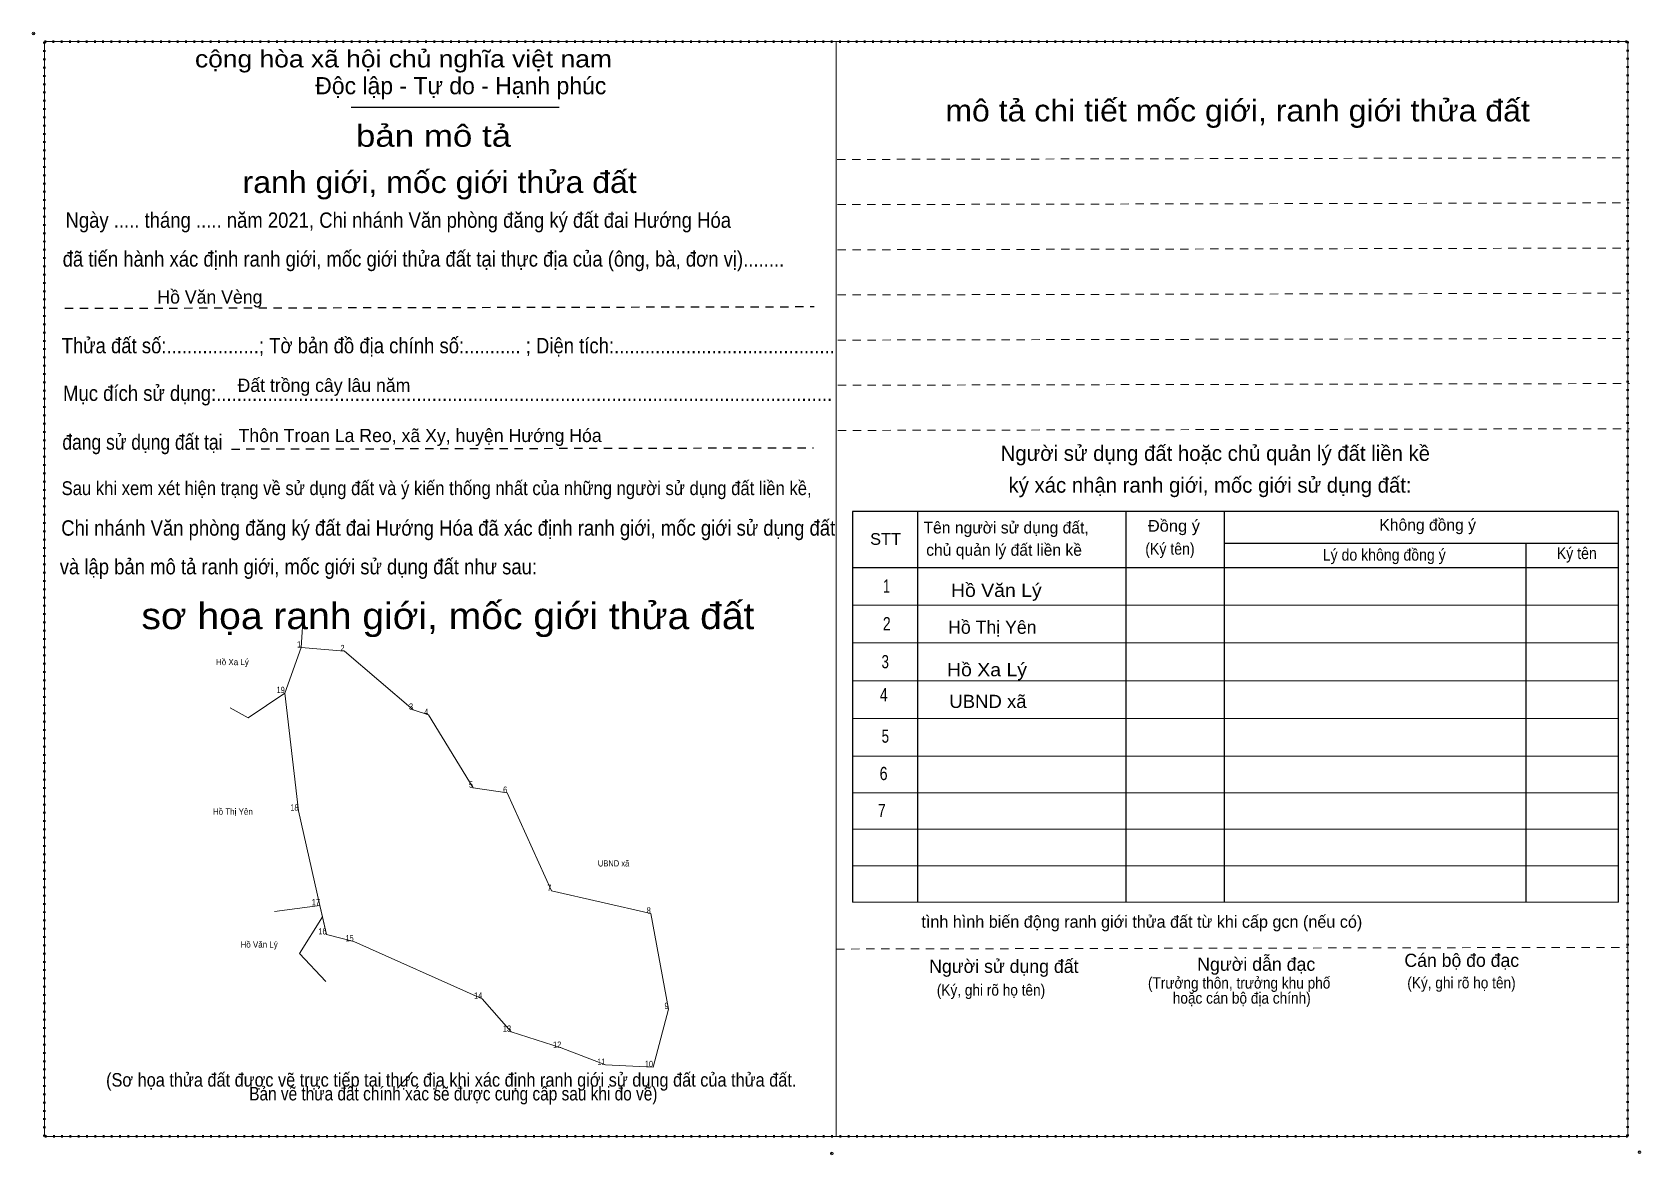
# Model space of a CAD drawing. Header units: metres. Extents: x 552190 to 554841, y 1816988 to 1819497.
# Drawn here: x 552190 to 553472, y 1818047 to 1818942 of the extents above; entities that cross this region are included whole.
import ezdxf
from ezdxf.enums import TextEntityAlignment as Align

# ---------------------------------------------------------------- set-up
doc = ezdxf.new("R2010")
doc.units = ezdxf.units.M
doc.header["$LTSCALE"] = 4.4
doc.header["$PDMODE"] = 32
doc.header["$PDSIZE"] = 2.2
doc.linetypes.add('DOTTED', pattern=[1.5, 0.3, -1.2])
doc.linetypes.add('SHORT_DASHED', pattern=[2.7, 1.5, -1.2])
for name, color, linetype, lineweight in [('1', 7, 'SHORT_DASHED', 13), ('10', 7, 'Continuous', 13), ('2', 7, 'Continuous', 13), ('63', 7, 'Continuous', 13)]:
    doc.layers.add(name, color=color, linetype=linetype, lineweight=lineweight)
doc.layers.add('16', color=7, linetype='Continuous')

msp = doc.modelspace()

# ---------------------------------------------------------------- texts
at = {"layer": '1'}
for s, width, p in [('(Sơ họa thửa đất được vẽ trực tiếp tại thực địa khi xác định ranh giới sử dụng đất của thửa đất.', 0.9, (552523.97, 1818101.14)), (' Bản vẽ thửa đất chính xác sẽ được cung cấp sau khi đo vẽ)', 0.85, (552523.94, 1818090.16))]:
    msp.add_text(s, height=10.8, dxfattribs=dict(at, width=width)).set_placement(p, align=Align.CENTER)
at = {"layer": '16'}
for s, height, width, p in [('Ngày ..... tháng ..... năm 2021, Chi nhánh Văn phòng đăng ký đất đai Hướng Hóa', 12.24, 0.9, (552216.47, 1818785.74)), (' đã tiến hành xác định ranh giới, mốc giới thửa đất tại thực địa của (ông, bà, đơn vị)........', 12.24, 0.9, (552210.11, 1818754.78)), ('Thửa đất số:..................; Tờ bản đồ địa chính số:........... ; Diện tích:...........................................', 12.24, 0.9, (552213.41, 1818685.72)), ('Mục đích sử dụng:........................................................................................................................', 12.24, 0.9, (552214.55, 1818647.74)), ('đang sử dụng đất tại', 12.24, 0.85, (552213.95, 1818608.86)), ('Sau khi xem xét hiện trạng về sử dụng đất và ý kiến thống nhất của những người sử dụng đất liền kề,', 11.02, 0.9, (552213.35, 1818572.68)), ('Chi nhánh Văn phòng đăng ký đất đai Hướng Hóa đã xác định ranh giới, mốc giới sử dụng đất', 12.24, 0.9, (552213.05, 1818540.34)), (' và lập bản mô tả ranh giới, mốc giới sử dụng đất như sau:', 12.24, 0.9, (552207.77, 1818509.5))]:
    msp.add_text(s, height=height, dxfattribs=dict(at, width=width)).set_placement(p)
at = {"layer": '2'}
for s, height, width, p in [('cộng hòa xã hội chủ nghĩa việt nam', 13.69, 1.15, (552319.67, 1818913.6)), ('Đồng ý', 9.331, 1.05, (553079.33, 1818543.52)), ('STT', 9.331, 1.05, (552857.87, 1818533.02)), ('(Ký tên)', 9.331, 0.9, (553077.29, 1818525.22)), ('Lý do không đồng ý', 9.331, 0.9, (553218.77, 1818520.42)), ('Ký tên', 9.331, 0.9, (553405.37, 1818521.68)), ('Hồ Văn Lý', 10.53, 1.1, (552922.37, 1818491.53)), ('Hồ Xa Lý', 10.53, 1.1, (552919.23, 1818428.25)), ('UBND xã', 10.53, 1.05, (552921.03, 1818402.98)), ('(Ký, ghi rõ họ tên)', 9.03, 0.9, (552911.09, 1818173.68)), ('(Ký, ghi rõ họ tên)', 9.03, 0.9, (553286.15, 1818179.44))]:
    msp.add_text(s, height=height, dxfattribs=dict(at, width=width)).set_placement(p)
for s, height, p in [('Độc lập - Tự do - Hạnh phúc', 13.69, (552415.55, 1818892.18)), ('Hồ Văn Vèng', 10.53, (552289.71, 1818725.34)), ('Đất trồng cây lâu năm', 10.53, (552353.63, 1818654.94)), ('Thôn Troan La Reo, xã Xy, huyện Hướng Hóa', 10.53, (552354.43, 1818614.96)), ('Người sử dụng đất hoặc chủ quản lý đất liền kề ', 12.12, (552961.97, 1818599.98)), ('ký xác nhận ranh giới, mốc giới sử dụng đất:', 12.12, (552968.27, 1818574.6)), ('Tên người sử dụng đất,', 9.331, (552900.47, 1818542.08)), ('Không đồng ý', 9.331, (553263.89, 1818544.3)), ('chủ quản lý đất liền kề', 9.331, (552902.63, 1818524.32)), ('Hồ Thị Yên', 10.53, (552920.13, 1818462.09)), ('tình hình biến động ranh giới thửa đất từ khi cấp gcn (nếu có)', 9.631, (552898.79, 1818227.8)), ('Người dẫn đạc', 10.56, (553118.69, 1818193.48)), ('Cán bộ đo đạc', 10.51, (553283.87, 1818196.6)), ('Người sử dụng đất', 10.54, (552905.03, 1818191.8))]:
    msp.add_text(s, height=height, dxfattribs=at).set_placement(p)
for s, height, width, p in [('mô tả chi tiết mốc giới, ranh giới thửa đất', 17.34, 1.1, (553150.875, 1818870.52)), ('bản mô tả', 17.34, 1.2, (552509.86, 1818850.36)), ('ranh giới, mốc giới thửa đất', 17.34, 1.1, (552514.735, 1818813.52)), ('1', 10.54, 0.7, (552871.1, 1818494.92)), ('sơ họa ranh giới, mốc giới thửa đất', 21.16, 1.1, (552521.335, 1818465.82)), ('2', 10.54, 0.8, (552871.175, 1818464.86)), ('3', 10.54, 0.75, (552869.96, 1818434.62)), ('4', 10.54, 0.8, (552868.805, 1818408.34)), ('5', 10.54, 0.75, (552870.04, 1818375.28)), ('6', 10.54, 0.8, (552868.655, 1818345.46)), ('7', 10.56, 0.8, (552867.24, 1818316)), ('(Trưởng thôn, trưởng khu phố', 9.03, 0.9, (553152.115, 1818179.32)), ('hoặc cán bộ địa chính)', 9.03, 0.9, (553154.17, 1818167.26))]:
    msp.add_text(s, height=height, dxfattribs=dict(at, width=width)).set_placement(p, align=Align.CENTER)
at = {"layer": '63'}
for s, width, p in [(' 1', 0.75, (552404.34, 1818451.19)), (' 2', 0.85, (552438.93, 1818448.26)), (' 19', 0.85, (552391.29, 1818414.86)), (' 3', 0.8, (552493.55, 1818401.6)), (' 4', 0.85, (552505.72, 1818397.44)), (' 5', 0.8, (552541.36, 1818339.39)), (' 6', 0.85, (552568.57, 1818335.34)), (' 18', 0.85, (552402.22, 1818321.11)), (' 7', 0.8, (552603.86, 1818257.21)), (' 17', 0.85, (552419.3, 1818245.66)), (' 8', 0.8, (552683.04, 1818239.14)), (' 16', 0.85, (552424.56, 1818222.42)), (' 15', 0.85, (552446.26, 1818216.96)), (' 14', 0.85, (552548.66, 1818171.19)), (' 9', 0.85, (552697.22, 1818163.01)), (' 13', 0.85, (552571.69, 1818144.87)), (' 12', 0.85, (552611.65, 1818132.08)), (' 11', 0.8, (552646.91, 1818118.53)), (' 10', 0.85, (552684.83, 1818116.73))]:
    msp.add_text(s, height=5, dxfattribs=dict(at, width=width)).set_placement(p, align=Align.RIGHT)
for s, width, p in [('Hồ Xa Lý', 0.95, (552349.525, 1818437.11)), ('Hồ Thị Yên', 0.95, (552349.875, 1818317.89)), ('UBND xã', 0.9, (552653.39, 1818276.63)), ('Hồ Văn Lý', 0.95, (552370.835, 1818211.96))]:
    msp.add_text(s, height=5, dxfattribs=dict(at, width=width)).set_placement(p, align=Align.CENTER)
msp.add_text('D', height=0.01, dxfattribs=at).set_placement((552421.455, 1818236.61), align=Align.CENTER)

# ---------------------------------------------------------------- linework, layer by layer
at = {"layer": '1'}
for p, q in [((552831.77, 1818840.22), (553462.91, 1818841.6)), ((552831.83, 1818804.22), (553462.97, 1818805.6)), ((552831.95, 1818768.22), (553463.09, 1818769.6)), ((552832.01, 1818732.22), (553463.15, 1818733.6)), ((552832.07, 1818696.22), (553463.21, 1818697.6)), ((552832.19, 1818660.22), (553463.33, 1818661.6)), ((552832.25, 1818624.22), (553463.39, 1818625.6)), ((552830.99, 1818210.82), (553462.13, 1818212.2))]:
    msp.add_line(p, q, dxfattribs=at)
at = {"layer": '1', "lineweight": 25}
for p, q in [((552216.05, 1818721.6), (552813.35, 1818722.92)), ((552348.71, 1818609.4), (552812.87, 1818610.42))]:
    msp.add_line(p, q, dxfattribs=at)
at = {"layer": '1', "linetype": 'DOTTED', "lineweight": 53}
msp.add_lwpolyline([(552199.61, 1818934.3), (553461.83, 1818934.3), (553461.83, 1818061.36), (552199.61, 1818061.36)], close=True, dxfattribs=at)
at = {"layer": '1', "linetype": 'Continuous'}
msp.add_lwpolyline([(552404.34, 1818451.19), (552438.93, 1818448.26), (552493.55, 1818401.6), (552505.72, 1818397.44), (552541.36, 1818339.39), (552568.57, 1818335.34), (552603.86, 1818257.21), (552683.04, 1818239.14), (552697.22, 1818163.01), (552684.83, 1818116.73), (552646.91, 1818118.53), (552611.65, 1818132.08), (552571.69, 1818144.87), (552548.66, 1818171.19), (552446.26, 1818216.96), (552424.56, 1818222.42), (552419.3, 1818245.66), (552402.22, 1818321.11), (552391.29, 1818414.86)], close=True, dxfattribs=at)
at = {"layer": '10'}
for p, q in [((552406.16, 1818479.85), (552404.34, 1818451.19)), ((552383.11, 1818240.8), (552419.3, 1818245.66))]:
    msp.add_line(p, q, dxfattribs=at)
msp.add_lwpolyline([(552438.93, 1818448.26), (552493.55, 1818401.6), (552505.72, 1818397.44), (552541.36, 1818339.39), (552568.57, 1818335.34), (552603.86, 1818257.21), (552683.04, 1818239.14), (552697.22, 1818163.01), (552684.83, 1818116.73), (552646.91, 1818118.53), (552611.65, 1818132.08), (552571.69, 1818144.87), (552548.66, 1818171.19), (552446.26, 1818216.96), (552424.56, 1818222.42), (552421.37, 1818236.49), (552419.3, 1818245.66), (552402.22, 1818321.11), (552391.29, 1818414.86), (552404.34, 1818451.19)], close=True, dxfattribs=at)
for points in [[(552391.29, 1818414.86), (552362.11, 1818395.1), (552347.66, 1818403.08)], [(552421.45, 1818236.61), (552421.37, 1818236.49), (552402.96, 1818207.31), (552424.1, 1818184.94)]]:
    msp.add_lwpolyline(points, dxfattribs=at)
at = {"layer": '2', "lineweight": 25}
for p, q in [((552444.17, 1818881.91), (552610.09, 1818881.91)), ((552895.63, 1818559.57), (552895.63, 1818248.12)), ((553061.69, 1818559.57), (553061.69, 1818248.12)), ((553140.26, 1818559.57), (553140.26, 1818248.12)), ((553140.26, 1818534.43), (553454.44, 1818534.43)), ((553380.69, 1818534.43), (553380.69, 1818248.12)), ((552843.99, 1818515.02), (553454.44, 1818515.02))]:
    msp.add_line(p, q, dxfattribs=at)
at = {"layer": '2'}
for p, q in [((552843.99, 1818484.92), (553454.44, 1818484.92)), ((552843.99, 1818454.82), (553454.44, 1818454.82)), ((552843.99, 1818424.72), (553454.44, 1818424.72)), ((552843.99, 1818394.62), (553454.44, 1818394.62)), ((552843.99, 1818364.52), (553454.44, 1818364.52)), ((552843.99, 1818335.42), (553454.44, 1818335.42)), ((552843.99, 1818306.32), (553454.44, 1818306.32)), ((552843.99, 1818277.22), (553454.44, 1818277.22)), ((552843.99, 1818248.12), (553454.44, 1818248.12))]:
    msp.add_line(p, q, dxfattribs=at)
for points in [[(552199.62, 1818061.37), (552199.6, 1818061.37), (552199.6, 1818934.29), (552830.72, 1818934.29), (552830.72, 1818934.27)], [(552830.72, 1818934.27), (552830.72, 1818061.37), (552199.62, 1818061.37)], [(552830.73, 1818934.28), (553461.85, 1818934.28), (553461.85, 1818061.35)], [(553461.84, 1818061.35), (552830.73, 1818061.35), (552830.73, 1818934.27)], [(552830.74, 1818934.28), (553461.86, 1818934.28), (553461.86, 1818061.35), (553461.84, 1818061.35)], [(553461.84, 1818061.35), (552830.74, 1818061.35), (552830.74, 1818934.27)]]:
    msp.add_lwpolyline(points, dxfattribs=at)
at = {"layer": '2', "lineweight": 25}
msp.add_lwpolyline([(553454.44, 1818248.12), (553454.44, 1818559.57), (552843.99, 1818559.57), (552843.99, 1818248.12)], dxfattribs=at)
at = {"layer": '2'}
for p in [(552190.99, 1818940.58), (552827.33, 1818047.89), (553471.23, 1818048.96)]:
    msp.add_point(p, dxfattribs=at)
at = {"layer": '63'}
for p, q in [((552481.15, 1818099.8), (552492.7, 1818112.56)), ((552512.17, 1818102), (552510.65, 1818091.6))]:
    msp.add_line(p, q, dxfattribs=at)

msp.set_redraw_order([(e.dxf.handle, doc.entitydb.next_handle()) for e in msp.query("TEXT MTEXT ATTDEF DIMENSION ARC_DIMENSION")])  # texts and dimensions are drawn at this point

doc.saveas('drawing.dxf')
